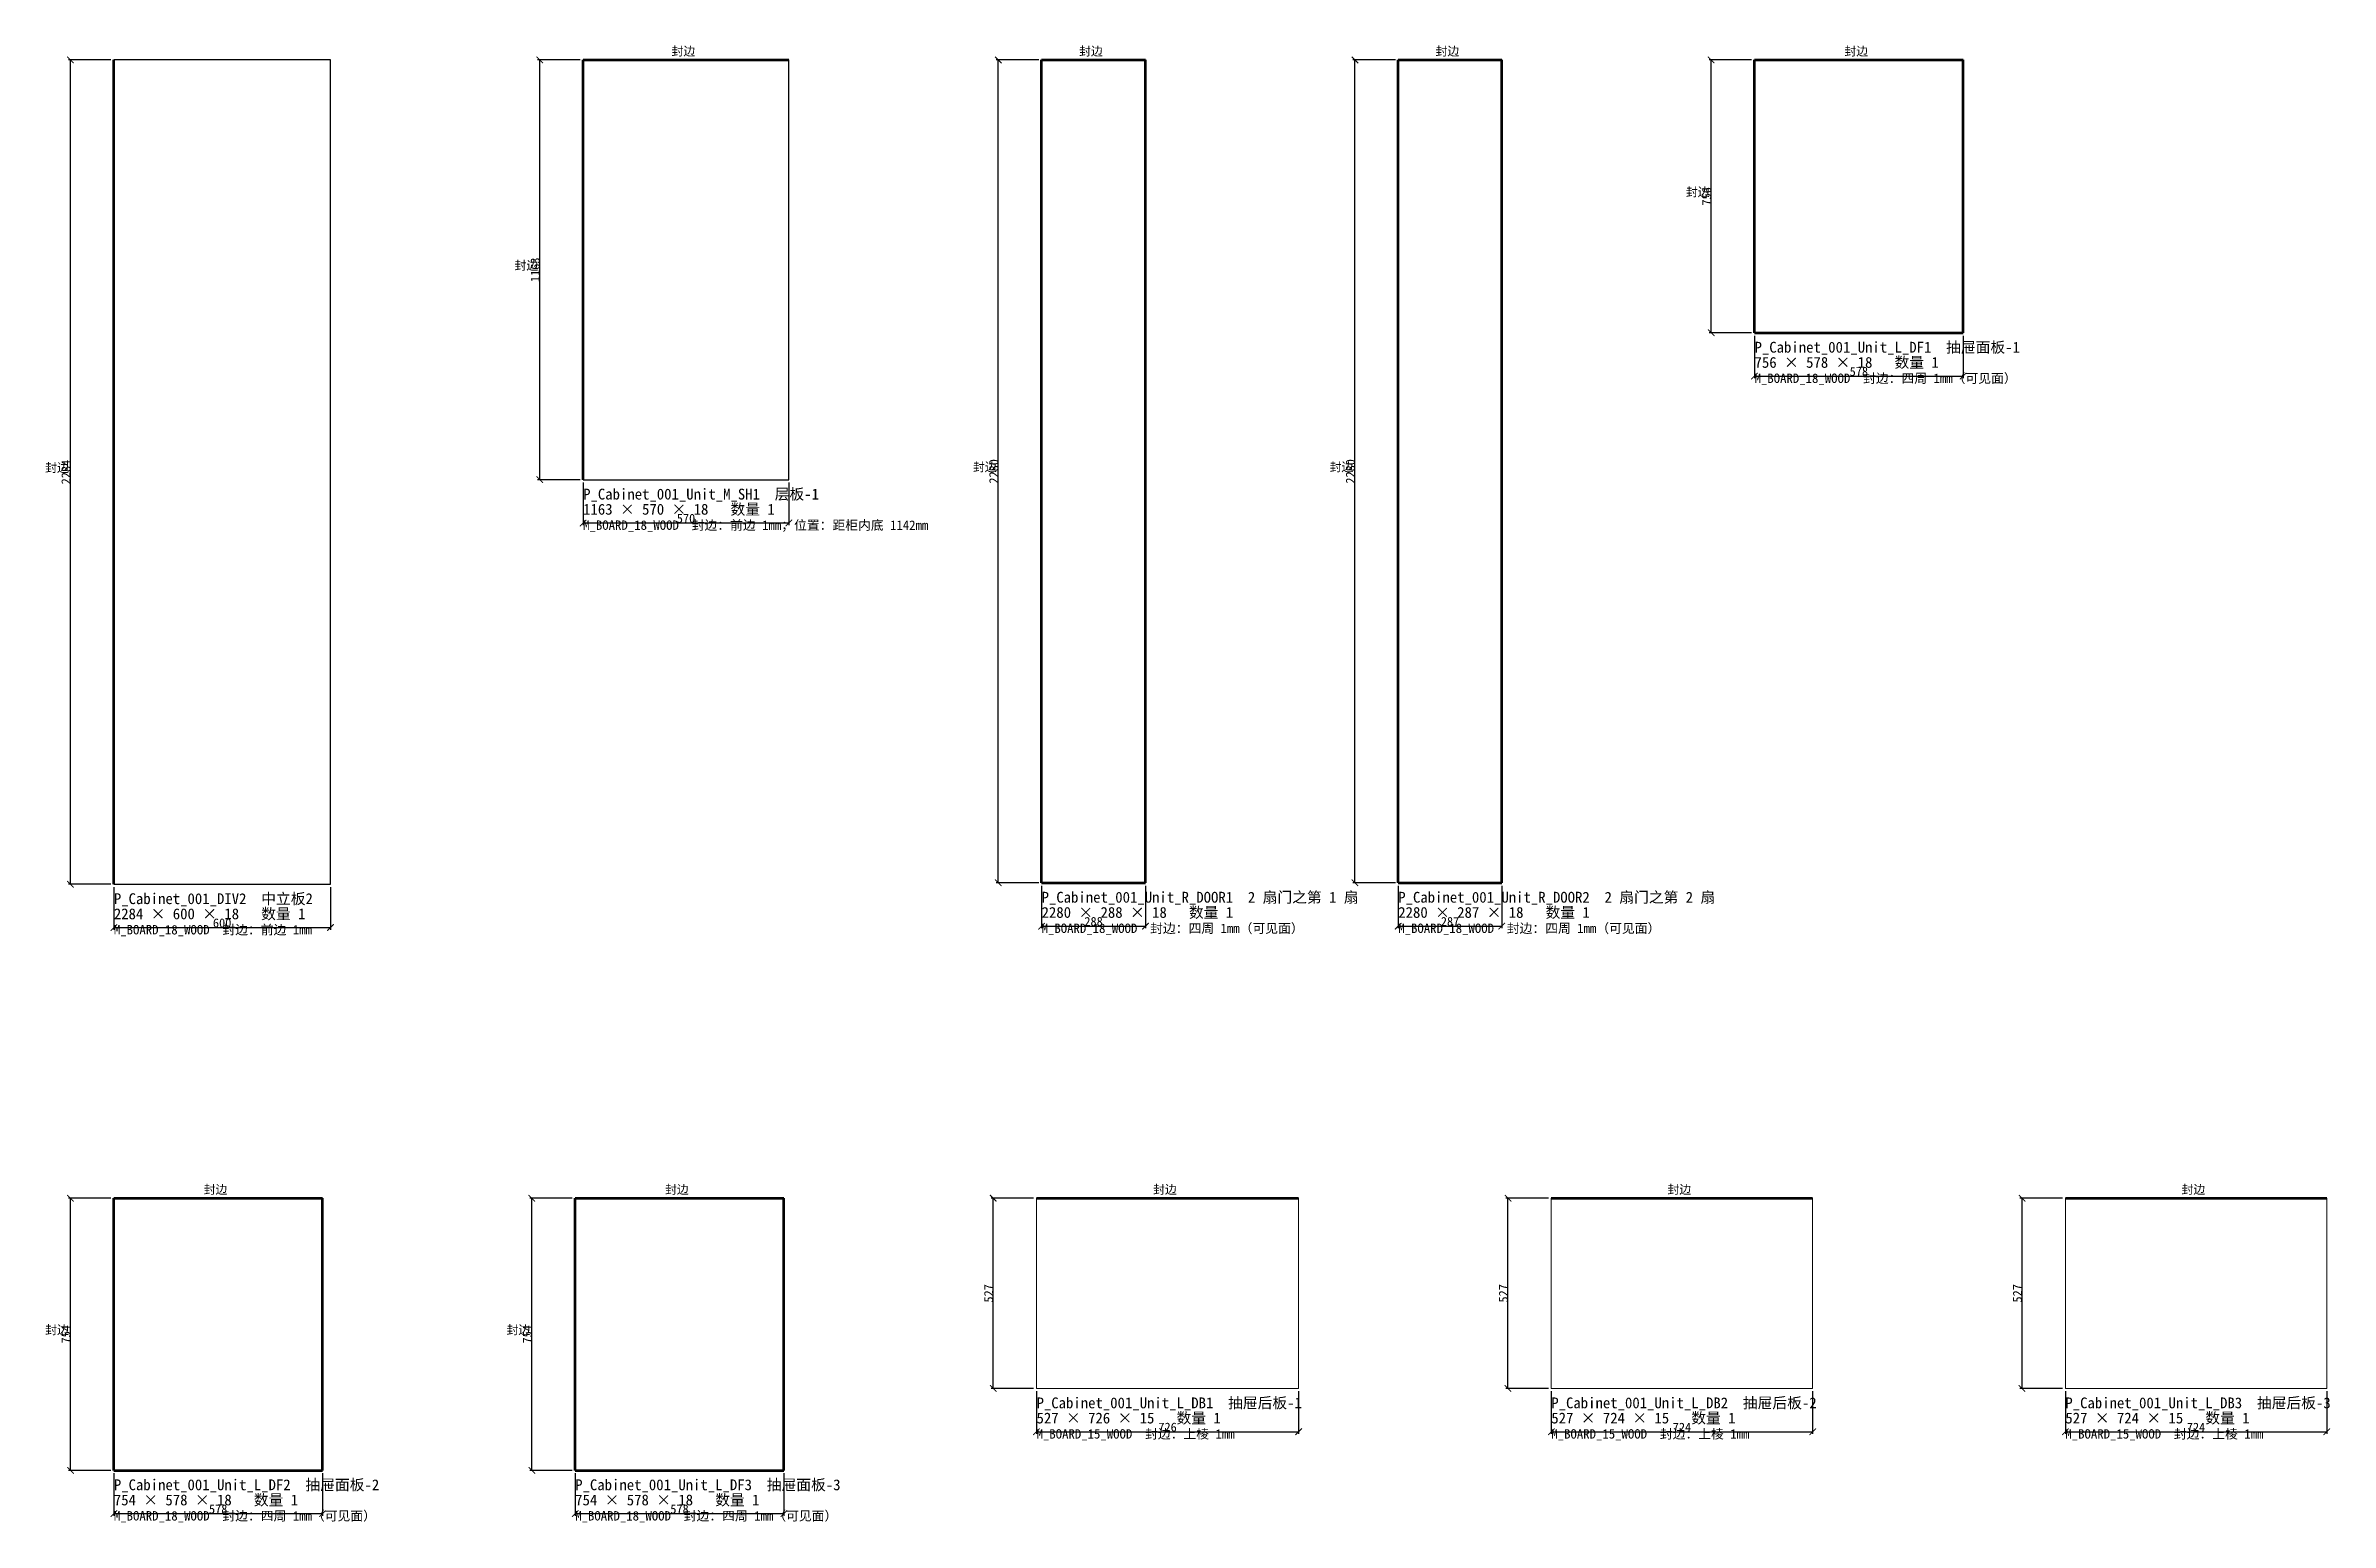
# Model space of a CAD drawing. Header units: millimetres. Extents: x -279 to 11402, y -13854 to 2790.
# Drawn here: x 4411 to 10740, y -6906 to -2815 of the extents above; entities that cross this region are included whole.
import ezdxf

# ---------------------------------------------------------------- set-up
doc = ezdxf.new("R2010")
doc.units = ezdxf.units.MM
doc.linetypes.add('DASHED', pattern=[1.524, 1.27, -0.254])
for name, color, linetype, lineweight in [('EDGE_1MM', 1, 'CONTINUOUS', 70), ('EDGE_NONE', 9, 'DASHED', 9), ('NOTE', 2, 'CONTINUOUS', 13), ('PANEL_15', 4, 'CONTINUOUS', 18), ('PANEL_18', 3, 'CONTINUOUS', 25), ('TITLE', 7, 'CONTINUOUS', 25)]:
    doc.layers.add(name, color=color, linetype=linetype, lineweight=lineweight)
doc.styles.add('HZ', font='simfang.ttf')
doc.dimstyles.new('FURN', dxfattribs={"dimtxt": 25, "dimasz": 18, "dimexe": 6, "dimexo": 8, "dimgap": 0.1, "dimtad": 1, "dimdec": 0, "dimzin": 12, "dimdsep": 46, "dimtxsty": 'HZ', "dimblk": 'ARCHTICK', "dimcen": 2.5, "dimclrd": 7, "dimclrt": 7, "dimazin": 3, "dimtfac": 0.5, "dimtmove": 2, "dimatfit": 3})

msp = doc.modelspace()

# ---------------------------------------------------------------- texts
at = {"layer": 'NOTE', "style": 'HZ'}
for s, height, p in [('封边', 24, (6145, -2842)), ('封边', 24, (7274, -2842)), ('封边', 24, (8261.5, -2842)), ('封边', 24, (9394, -2842)), ('封边', 24, (8955, -3232)), ('封边', 24, (5710, -3435.5)), ('M_BOARD_18_WOOD  封边：四周 1mm（可见面）', 26, (9145, -3749)), ('756 × 578 × 18   数量 1', 30, (9145, -3707)), ('封边', 24, (4410, -3996)), ('封边', 24, (6980, -3994)), ('封边', 24, (7968, -3994)), ('1163 × 570 × 18   数量 1', 30, (5900, -4114)), ('M_BOARD_18_WOOD  封边：前边 1mm；位置：距柜内底 1142mm', 26, (5900, -4156)), ('2284 × 600 × 18   数量 1', 30, (4600, -5235)), ('M_BOARD_18_WOOD  封边：前边 1mm', 26, (4600, -5277)), ('2280 × 288 × 18   数量 1', 30, (7170, -5231)), ('M_BOARD_18_WOOD  封边：四周 1mm（可见面）', 26, (7170, -5273)), ('2280 × 287 × 18   数量 1', 30, (8158, -5231)), ('M_BOARD_18_WOOD  封边：四周 1mm（可见面）', 26, (8158, -5273)), ('封边', 24, (4849, -5996)), ('封边', 24, (6127, -5996)), ('封边', 24, (7479, -5996)), ('封边', 24, (8904, -5996)), ('封边', 24, (10328, -5996)), ('封边', 24, (4410, -6385)), ('封边', 24, (5688, -6385)), ('527 × 726 × 15   数量 1', 30, (7156, -6632)), ('M_BOARD_15_WOOD  封边：上棱 1mm', 26, (7156, -6674)), ('527 × 724 × 15   数量 1', 30, (8582, -6632)), ('M_BOARD_15_WOOD  封边：上棱 1mm', 26, (8582, -6674)), ('527 × 724 × 15   数量 1', 30, (10006, -6632)), ('M_BOARD_15_WOOD  封边：上棱 1mm', 26, (10006, -6674)), ('754 × 578 × 18   数量 1', 30, (4600, -6859)), ('754 × 578 × 18   数量 1', 30, (5878, -6859)), ('M_BOARD_18_WOOD  封边：四周 1mm（可见面）', 26, (4600, -6901)), ('M_BOARD_18_WOOD  封边：四周 1mm（可见面）', 26, (5878, -6901))]:
    msp.add_text(s, height=height, dxfattribs=at).set_placement(p)
at = {"layer": 'TITLE', "style": 'HZ'}
for s, p in [('P_Cabinet_001_Unit_L_DF1  抽屉面板-1', (9145, -3665)), ('P_Cabinet_001_Unit_M_SH1  层板-1', (5900, -4072)), ('P_Cabinet_001_DIV2  中立板2', (4600, -5193)), ('P_Cabinet_001_Unit_R_DOOR1  2 扇门之第 1 扇', (7170, -5189)), ('P_Cabinet_001_Unit_R_DOOR2  2 扇门之第 2 扇', (8158, -5189)), ('P_Cabinet_001_Unit_L_DB1  抽屉后板-1', (7156, -6590)), ('P_Cabinet_001_Unit_L_DB2  抽屉后板-2', (8582, -6590)), ('P_Cabinet_001_Unit_L_DB3  抽屉后板-3', (10006, -6590)), ('P_Cabinet_001_Unit_L_DF2  抽屉面板-2', (4600, -6817)), ('P_Cabinet_001_Unit_L_DF3  抽屉面板-3', (5878, -6817))]:
    msp.add_text(s, height=30, dxfattribs=at).set_placement(p)

# ---------------------------------------------------------------- blocks, each defined once
blk = doc.blocks.new('_ARCHTICK')
at = {"color": 0, "linetype": 'BYBLOCK', "const_width": 0.15}
blk.add_lwpolyline([(-0.5, -0.5), (0.5, 0.5)], dxfattribs=at)

# ---------------------------------------------------------------- dimensions: what is measured, and where the dimension line sits
for base, p1, p2 in [((4480, -5138), (4600, -5138), (4600, -2854)), ((5780, -4017), (5900, -4017), (5900, -2854)), ((7050, -5134), (7170, -5134), (7170, -2854)), ((8038, -5134), (8158, -5134), (8158, -2854)), ((9025, -3610), (9145, -3610), (9145, -2854)), ((4480, -6762), (4600, -6762), (4600, -6008)), ((5758, -6762), (5878, -6762), (5878, -6008)), ((7036, -6535), (7156, -6535), (7156, -6008)), ((8462, -6535), (8582, -6535), (8582, -6008)), ((9886, -6535), (10006, -6535), (10006, -6008))]:
    msp.add_linear_dim(base=base, p1=p1, p2=p2, angle=90, dimstyle='FURN').render()
for base, p1, p2 in [((9145, -3730), (9145, -3610), (9723, -3610)), ((5900, -4137), (5900, -4017), (6470, -4017)), ((4600, -5258), (4600, -5138), (5200, -5138)), ((7170, -5254), (7170, -5134), (7458, -5134)), ((8158, -5254), (8158, -5134), (8445, -5134)), ((7156, -6655), (7156, -6535), (7882, -6535)), ((8582, -6655), (8582, -6535), (9306, -6535)), ((10006, -6655), (10006, -6535), (10730, -6535)), ((4600, -6882), (4600, -6762), (5178, -6762)), ((5878, -6882), (5878, -6762), (6456, -6762))]:
    msp.add_linear_dim(base=base, p1=p1, p2=p2, dimstyle='FURN').render()

# ---------------------------------------------------------------- linework, layer by layer
at = {"layer": 'EDGE_1MM', "lineweight": 100}
for points in [[(4600, -5138), (4600, -2854)], [(5900, -2854), (6470, -2854)], [(5900, -4017), (5900, -2854)], [(7170, -2854), (7458, -2854)], [(7170, -5134), (7170, -2854)], [(7458, -5134), (7458, -2854)], [(8158, -2854), (8445, -2854)], [(8158, -5134), (8158, -2854)], [(8445, -5134), (8445, -2854)], [(9145, -2854), (9723, -2854)], [(9145, -3610), (9145, -2854)], [(9723, -3610), (9723, -2854)], [(9145, -3610), (9723, -3610)], [(7170, -5134), (7458, -5134)], [(8158, -5134), (8445, -5134)], [(4600, -6008), (5178, -6008)], [(4600, -6762), (4600, -6008)], [(5178, -6762), (5178, -6008)], [(5878, -6008), (6456, -6008)], [(5878, -6762), (5878, -6008)], [(6456, -6762), (6456, -6008)], [(7156, -6008), (7882, -6008)], [(8582, -6008), (9306, -6008)], [(10006, -6008), (10730, -6008)], [(4600, -6762), (5178, -6762)], [(5878, -6762), (6456, -6762)]]:
    msp.add_lwpolyline(points, dxfattribs=at)
at = {"layer": 'EDGE_NONE', "lineweight": 9}
for points in [[(4600, -2854), (5200, -2854)], [(5200, -5138), (5200, -2854)], [(6470, -4017), (6470, -2854)], [(5900, -4017), (6470, -4017)], [(4600, -5138), (5200, -5138)], [(7156, -6535), (7156, -6008)], [(7882, -6535), (7882, -6008)], [(8582, -6535), (8582, -6008)], [(9306, -6535), (9306, -6008)], [(10006, -6535), (10006, -6008)], [(10730, -6535), (10730, -6008)], [(7156, -6535), (7882, -6535)], [(8582, -6535), (9306, -6535)], [(10006, -6535), (10730, -6535)]]:
    msp.add_lwpolyline(points, dxfattribs=at)
at = {"layer": 'PANEL_15'}
for points in [[(7156, -6535), (7882, -6535), (7882, -6008), (7156, -6008)], [(8582, -6535), (9306, -6535), (9306, -6008), (8582, -6008)], [(10006, -6535), (10730, -6535), (10730, -6008), (10006, -6008)]]:
    msp.add_lwpolyline(points, close=True, dxfattribs=at)
at = {"layer": 'PANEL_18'}
for points in [[(4600, -5138), (5200, -5138), (5200, -2854), (4600, -2854)], [(5900, -4017), (6470, -4017), (6470, -2854), (5900, -2854)], [(7170, -5134), (7458, -5134), (7458, -2854), (7170, -2854)], [(8158, -5134), (8445, -5134), (8445, -2854), (8158, -2854)], [(9145, -3610), (9723, -3610), (9723, -2854), (9145, -2854)], [(4600, -6762), (5178, -6762), (5178, -6008), (4600, -6008)], [(5878, -6762), (6456, -6762), (6456, -6008), (5878, -6008)]]:
    msp.add_lwpolyline(points, close=True, dxfattribs=at)

msp.set_redraw_order([(e.dxf.handle, doc.entitydb.next_handle()) for e in msp.query("TEXT MTEXT ATTDEF DIMENSION ARC_DIMENSION")])  # texts and dimensions are drawn at this point

doc.saveas('drawing.dxf')
